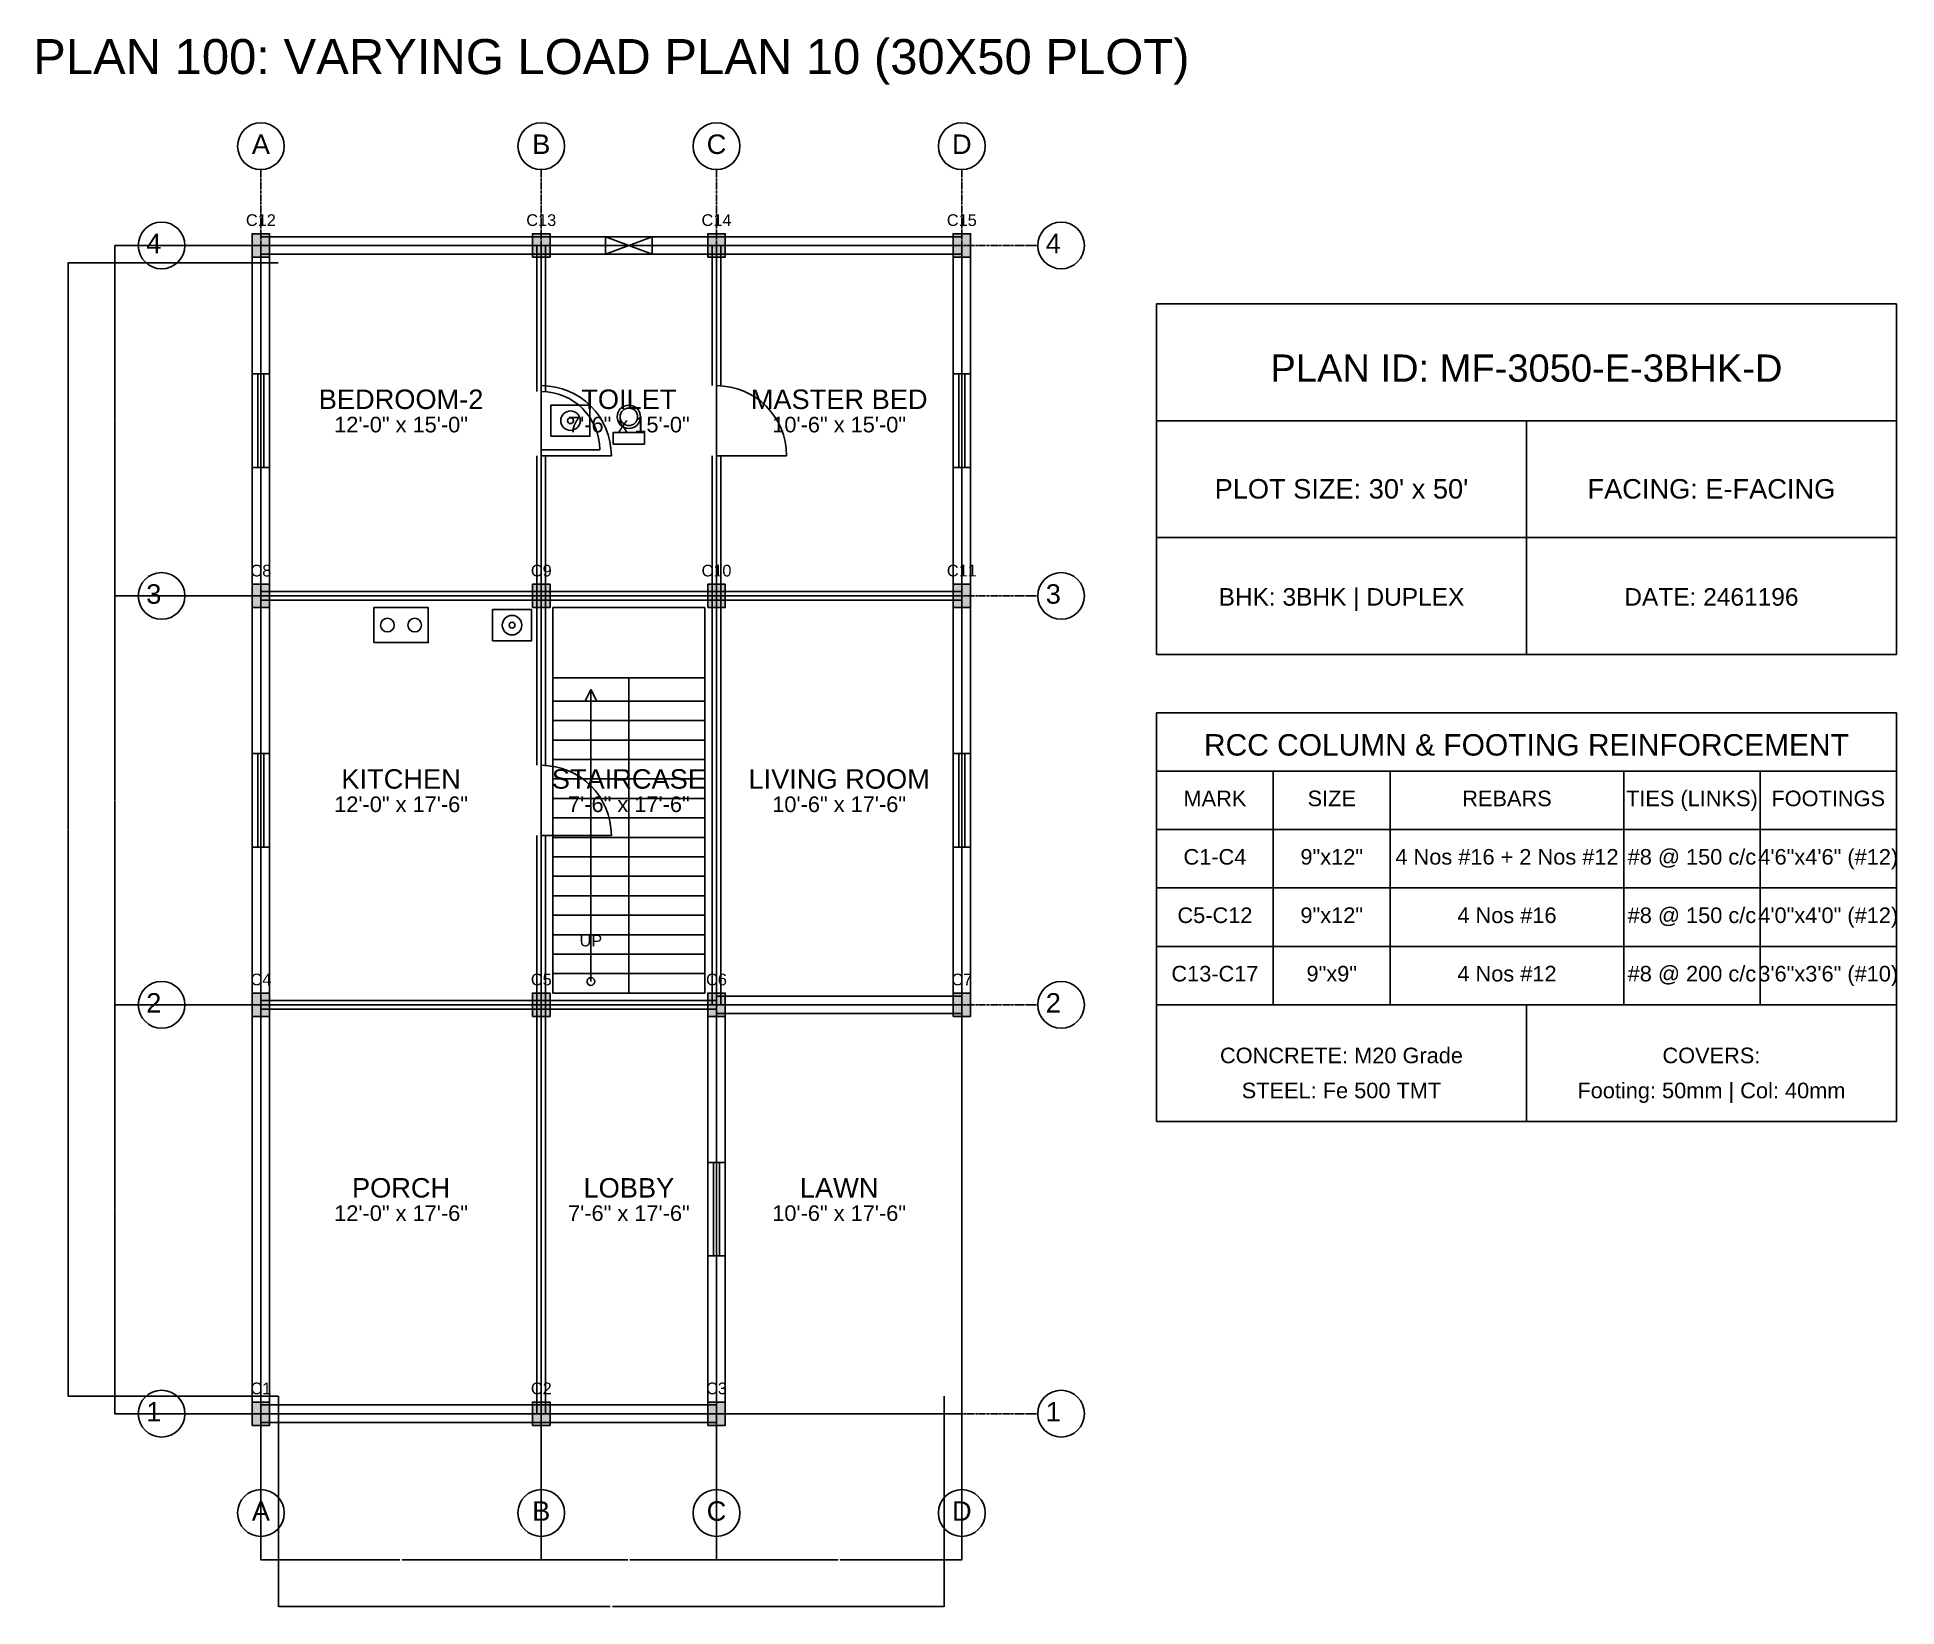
# Model space of a CAD drawing. Header units: inches. Extents: x -134 to 23580, y -99 to 23207.
# Drawn here: x 22385 to 23340, y 22401 to 23207 of the extents above; entities that cross this region are included whole.
import ezdxf
from ezdxf.enums import TextEntityAlignment as Align

# ---------------------------------------------------------------- set-up
doc = ezdxf.new("R2010")
doc.units = ezdxf.units.IN
doc.header["$MEASUREMENT"] = 0
doc.linetypes.add('CENTER', pattern=[2, 1.25, -0.25, 0.25, -0.25])
for name, color, linetype in [('A-COL-HATCH', 251, 'Continuous'), ('A-COLUMN', 1, 'Continuous'), ('A-DIM', 5, 'Continuous'), ('A-DOOR', 30, 'Continuous'), ('A-FIXTURE', 8, 'Continuous'), ('A-STAIR', 6, 'Continuous'), ('A-TEXT', 2, 'Continuous'), ('A-WALL-EXT', 7, 'Continuous'), ('A-WALL-INT', 9, 'Continuous'), ('A-WINDOW', 4, 'Continuous'), ('S-BEAM-FRAMING', 2, 'Continuous'), ('S-BUBBLE', 4, 'Continuous'), ('S-GRID-CENTER', 8, 'CENTER'), ('S-TABLE', 7, 'Continuous'), ('S-TEXT', 3, 'Continuous')]:
    doc.layers.add(name, color=color, linetype=linetype)
doc.styles.get("Standard").update_dxf_attribs({"font": 'arial.ttf'})
doc.dimstyles.get("Standard").update_dxf_attribs({"dimtxt": 0.18, "dimasz": 0.18, "dimexe": 0.18, "dimexo": 0.0625, "dimgap": 0.09, "dimtad": 0, "dimtih": 1, "dimtoh": 1, "dimdec": 4, "dimzin": 0, "dimdsep": 46, "dimtxsty": 'Standard', "dimcen": 0.09, "dimadec": 0, "dimazin": 0, "dimtfac": 1, "dimtdec": 4, "dimtofl": 0, "dimtmove": 0, "dimatfit": 3, "dimfxl": 1, "dimtolj": 1, "dimtzin": 0, "dimarcsym": 0})

msp = doc.modelspace()

# ---------------------------------------------------------------- texts
at = {"layer": 'A-TEXT'}
for s, height, p in [('PLAN 100: VARYING LOAD PLAN 10 (30X50 PLOT)', 18, (22680, 23188)), ('C12', 6, (22500, 23110)), ('C13', 6, (22644, 23110)), ('C14', 6, (22734, 23110)), ('C15', 6, (22860, 23110)), ('PLAN ID: MF-3050-E-3BHK-D', 14, (23150, 23030)), ('BEDROOM-2', 10, (22572, 23016)), ('TOILET', 10, (22689, 23016)), ('MASTER BED', 10, (22797, 23016)), ('12\'-0" x 15\'-0"', 8, (22572, 23004)), ('7\'-6" x 15\'-0"', 8, (22689, 23004)), ('10\'-6" x 15\'-0"', 8, (22797, 23004)), ("PLOT SIZE: 30' x 50'", 10, (23055, 22970)), ('FACING: E-FACING', 10, (23245, 22970)), ('C8', 6, (22500, 22930)), ('C9', 6, (22644, 22930)), ('C10', 6, (22734, 22930)), ('C11', 6, (22860, 22930)), ('BHK: 3BHK | DUPLEX', 9, (23055, 22915)), ('DATE: 2461196', 9, (23245, 22915)), ('KITCHEN', 10, (22572, 22821)), ('STAIRCASE', 10, (22689, 22821)), ('LIVING ROOM', 10, (22797, 22821)), ('12\'-0" x 17\'-6"', 8, (22572, 22809)), ('7\'-6" x 17\'-6"', 8, (22689, 22809)), ('10\'-6" x 17\'-6"', 8, (22797, 22809)), ('UP', 6, (22669.5, 22740)), ('C4', 6, (22500, 22720)), ('C5', 6, (22644, 22720)), ('C6', 6, (22734, 22720)), ('C7', 6, (22860, 22720)), ('PORCH', 10, (22572, 22611)), ('LOBBY', 10, (22689, 22611)), ('LAWN', 10, (22797, 22611)), ('12\'-0" x 17\'-6"', 8, (22572, 22599)), ('7\'-6" x 17\'-6"', 8, (22689, 22599)), ('10\'-6" x 17\'-6"', 8, (22797, 22599)), ('C1', 6, (22500, 22510)), ('C2', 6, (22644, 22510)), ('C3', 6, (22734, 22510))]:
    msp.add_text(s, height=height, dxfattribs=at).set_placement(p, align=Align.CENTER)
at = {"layer": 'S-TEXT'}
for s, height, p in [('A', 10, (22500, 23147)), ('B', 10, (22644, 23147)), ('C', 10, (22734, 23147)), ('D', 10, (22860, 23147)), ('4', 10, (22445, 23096)), ('4', 10, (22907, 23096)), ('3', 10, (22445, 22916)), ('3', 10, (22907, 22916)), ('RCC COLUMN & FOOTING REINFORCEMENT', 11, (23150, 22838)), ('MARK', 8, (22990, 22812)), ('SIZE', 8, (23050, 22812)), ('REBARS', 8, (23140, 22812)), ('TIES (LINKS)', 8, (23235, 22812)), ('FOOTINGS', 8, (23305, 22812)), ('C1-C4', 8, (22990, 22782)), ('9"x12"', 8, (23050, 22782)), ('4 Nos #16 + 2 Nos #12', 8, (23140, 22782)), ('#8 @ 150 c/c', 8, (23235, 22782)), ('4\'6"x4\'6" (#12)', 8, (23305, 22782)), ('C5-C12', 8, (22990, 22752)), ('9"x12"', 8, (23050, 22752)), ('4 Nos #16', 8, (23140, 22752)), ('#8 @ 150 c/c', 8, (23235, 22752)), ('4\'0"x4\'0" (#12)', 8, (23305, 22752)), ('C13-C17', 8, (22990, 22722)), ('9"x9"', 8, (23050, 22722)), ('4 Nos #12', 8, (23140, 22722)), ('#8 @ 200 c/c', 8, (23235, 22722)), ('3\'6"x3\'6" (#10)', 8, (23305, 22722)), ('2', 10, (22445, 22706)), ('2', 10, (22907, 22706)), ('CONCRETE: M20 Grade', 8, (23055, 22680)), ('COVERS:', 8, (23245, 22680)), ('STEEL: Fe 500 TMT', 8, (23055, 22662)), ('Footing: 50mm | Col: 40mm', 8, (23245, 22662)), ('1', 10, (22445, 22496)), ('1', 10, (22907, 22496)), ('A', 10, (22500, 22445)), ('B', 10, (22644, 22445)), ('C', 10, (22734, 22445)), ('D', 10, (22860, 22445))]:
    msp.add_text(s, height=height, dxfattribs=at).set_placement(p, align=Align.CENTER)

# ---------------------------------------------------------------- blocks, each defined once
blk = doc.blocks.new('*D852')
at = {"layer": 'A-DIM', "color": 0, "lineweight": -2, "transparency": 16777216}
for p, q in [((22500, 22508.94), (22500, 22424.82)), ((22644, 22508.94), (22644, 22424.82)), ((22500.18, 22425), (22571.41, 22425)), ((22643.82, 22425), (22572.59, 22425))]:
    blk.add_line(p, q, dxfattribs=at)
at = {"layer": 'A-DIM', "color": 0, "transparency": 16777216}
for points in [[(22500.18, 22425.03), (22500.18, 22424.97), (22500, 22425)], [(22643.82, 22425.03), (22643.82, 22424.97), (22644, 22425)]]:
    blk.add_solid(points, dxfattribs=at)
at = {"layer": 'Defpoints', "color": 0, "transparency": 16777216}
for p in [(22500, 22509), (22644, 22509), (22644, 22425)]:
    blk.add_point(p, dxfattribs=at)
at = {"layer": 'A-DIM', "color": 0, "transparency": 16777216, "insert": (22572, 22425), "char_height": 0.18, "attachment_point": 5}
blk.add_mtext('\\A1;144.0000', dxfattribs=at)
blk = doc.blocks.new('*D853')
at = {"layer": 'A-DIM', "color": 0, "lineweight": -2, "transparency": 16777216}
for p, q in [((22644, 22508.94), (22644, 22424.82)), ((22734, 22508.94), (22734, 22424.82)), ((22644.18, 22425), (22688.47, 22425)), ((22733.82, 22425), (22689.53, 22425))]:
    blk.add_line(p, q, dxfattribs=at)
at = {"layer": 'A-DIM', "color": 0, "transparency": 16777216}
for points in [[(22644.18, 22425.03), (22644.18, 22424.97), (22644, 22425)], [(22733.82, 22425.03), (22733.82, 22424.97), (22734, 22425)]]:
    blk.add_solid(points, dxfattribs=at)
at = {"layer": 'Defpoints', "color": 0, "transparency": 16777216}
for p in [(22644, 22509), (22734, 22509), (22734, 22425)]:
    blk.add_point(p, dxfattribs=at)
at = {"layer": 'A-DIM', "color": 0, "transparency": 16777216, "insert": (22689, 22425), "char_height": 0.18, "attachment_point": 5}
blk.add_mtext('\\A1;90.0000', dxfattribs=at)
blk = doc.blocks.new('*D854')
at = {"layer": 'A-DIM', "color": 0, "lineweight": -2, "transparency": 16777216}
for p, q in [((22734, 22508.94), (22734, 22424.82)), ((22860, 22508.94), (22860, 22424.82)), ((22734.18, 22425), (22796.41, 22425)), ((22859.82, 22425), (22797.59, 22425))]:
    blk.add_line(p, q, dxfattribs=at)
at = {"layer": 'A-DIM', "color": 0, "transparency": 16777216}
for points in [[(22734.18, 22425.03), (22734.18, 22424.97), (22734, 22425)], [(22859.82, 22425.03), (22859.82, 22424.97), (22860, 22425)]]:
    blk.add_solid(points, dxfattribs=at)
at = {"layer": 'Defpoints', "color": 0, "transparency": 16777216}
for p in [(22734, 22509), (22860, 22509), (22860, 22425)]:
    blk.add_point(p, dxfattribs=at)
at = {"layer": 'A-DIM', "color": 0, "transparency": 16777216, "insert": (22797, 22425), "char_height": 0.18, "attachment_point": 5}
blk.add_mtext('\\A1;126.0000', dxfattribs=at)
blk = doc.blocks.new('*D855')
at = {"layer": 'A-DIM', "color": 0, "lineweight": -2, "transparency": 16777216}
for p, q in [((22509, 22508.94), (22509, 22400.82)), ((22851, 22508.94), (22851, 22400.82)), ((22509.18, 22401), (22679.4, 22401)), ((22850.82, 22401), (22680.6, 22401))]:
    blk.add_line(p, q, dxfattribs=at)
at = {"layer": 'A-DIM', "color": 0, "transparency": 16777216}
for points in [[(22509.18, 22401.03), (22509.18, 22400.97), (22509, 22401)], [(22850.82, 22401.03), (22850.82, 22400.97), (22851, 22401)]]:
    blk.add_solid(points, dxfattribs=at)
at = {"layer": 'Defpoints', "color": 0, "transparency": 16777216}
for p in [(22509, 22509), (22851, 22509), (22851, 22401)]:
    blk.add_point(p, dxfattribs=at)
at = {"layer": 'A-DIM', "color": 0, "transparency": 16777216, "insert": (22680, 22401), "char_height": 0.18, "attachment_point": 5}
blk.add_mtext('\\A1;342.0000', dxfattribs=at)
blk = doc.blocks.new('*D856')
at = {"layer": 'A-DIM', "color": 0, "lineweight": -2, "transparency": 16777216}
for p, q in [((22508.94, 22710), (22424.82, 22710)), ((22425, 22709.82), (22425, 22605.18)), ((22425, 22500.18), (22425, 22604.82)), ((22508.94, 22500), (22424.82, 22500))]:
    blk.add_line(p, q, dxfattribs=at)
at = {"layer": 'A-DIM', "color": 0, "transparency": 16777216}
for points in [[(22424.97, 22709.82), (22425.03, 22709.82), (22425, 22710)], [(22424.97, 22500.18), (22425.03, 22500.18), (22425, 22500)]]:
    blk.add_solid(points, dxfattribs=at)
at = {"layer": 'Defpoints', "color": 0, "transparency": 16777216}
for p in [(22425, 22710), (22509, 22710), (22509, 22500)]:
    blk.add_point(p, dxfattribs=at)
at = {"layer": 'A-DIM', "color": 0, "transparency": 16777216, "insert": (22425, 22605), "char_height": 0.18, "attachment_point": 5}
blk.add_mtext('\\A1;210.0000', dxfattribs=at)
blk = doc.blocks.new('*D857')
at = {"layer": 'A-DIM', "color": 0, "lineweight": -2, "transparency": 16777216}
for p, q in [((22508.94, 22920), (22424.82, 22920)), ((22425, 22919.82), (22425, 22815.18)), ((22425, 22710.18), (22425, 22814.82)), ((22508.94, 22710), (22424.82, 22710))]:
    blk.add_line(p, q, dxfattribs=at)
at = {"layer": 'A-DIM', "color": 0, "transparency": 16777216}
for points in [[(22424.97, 22919.82), (22425.03, 22919.82), (22425, 22920)], [(22424.97, 22710.18), (22425.03, 22710.18), (22425, 22710)]]:
    blk.add_solid(points, dxfattribs=at)
at = {"layer": 'Defpoints', "color": 0, "transparency": 16777216}
for p in [(22425, 22920), (22509, 22920), (22509, 22710)]:
    blk.add_point(p, dxfattribs=at)
at = {"layer": 'A-DIM', "color": 0, "transparency": 16777216, "insert": (22425, 22815), "char_height": 0.18, "attachment_point": 5}
blk.add_mtext('\\A1;210.0000', dxfattribs=at)
blk = doc.blocks.new('*D858')
at = {"layer": 'A-DIM', "color": 0, "lineweight": -2, "transparency": 16777216}
for p, q in [((22508.94, 23100), (22424.82, 23100)), ((22425, 23099.82), (22425, 23010.18)), ((22425, 22920.18), (22425, 23009.82)), ((22508.94, 22920), (22424.82, 22920))]:
    blk.add_line(p, q, dxfattribs=at)
at = {"layer": 'A-DIM', "color": 0, "transparency": 16777216}
for points in [[(22424.97, 23099.82), (22425.03, 23099.82), (22425, 23100)], [(22424.97, 22920.18), (22425.03, 22920.18), (22425, 22920)]]:
    blk.add_solid(points, dxfattribs=at)
at = {"layer": 'Defpoints', "color": 0, "transparency": 16777216}
for p in [(22425, 23100), (22509, 23100), (22509, 22920)]:
    blk.add_point(p, dxfattribs=at)
at = {"layer": 'A-DIM', "color": 0, "transparency": 16777216, "insert": (22425, 23010), "char_height": 0.18, "attachment_point": 5}
blk.add_mtext('\\A1;180.0000', dxfattribs=at)
blk = doc.blocks.new('*D859')
at = {"layer": 'A-DIM', "color": 0, "lineweight": -2, "transparency": 16777216}
for p, q in [((22508.94, 23091), (22400.82, 23091)), ((22401, 23090.82), (22401, 22800.18)), ((22401, 22509.18), (22401, 22799.82)), ((22508.94, 22509), (22400.82, 22509))]:
    blk.add_line(p, q, dxfattribs=at)
at = {"layer": 'A-DIM', "color": 0, "transparency": 16777216}
for points in [[(22400.97, 23090.82), (22401.03, 23090.82), (22401, 23091)], [(22400.97, 22509.18), (22401.03, 22509.18), (22401, 22509)]]:
    blk.add_solid(points, dxfattribs=at)
at = {"layer": 'Defpoints', "color": 0, "transparency": 16777216}
for p in [(22401, 23091), (22509, 23091), (22509, 22509)]:
    blk.add_point(p, dxfattribs=at)
at = {"layer": 'A-DIM', "color": 0, "transparency": 16777216, "insert": (22401, 22800), "char_height": 0.18, "attachment_point": 5}
blk.add_mtext('\\A1;582.0000', dxfattribs=at)

# ---------------------------------------------------------------- dimensions: what is measured, and where the dimension line sits
at = {"layer": 'A-DIM'}
for base, p1, p2, picture, middle in [((22425, 23100), (22509, 22920), (22509, 23100), '*D858', (22425, 23010)), ((22401, 23091), (22509, 22509), (22509, 23091), '*D859', (22401, 22800)), ((22425, 22920), (22509, 22710), (22509, 22920), '*D857', (22425, 22815)), ((22425, 22710), (22509, 22500), (22509, 22710), '*D856', (22425, 22605))]:
    dim = msp.add_linear_dim(base=base, p1=p1, p2=p2, angle=90, dimstyle='Standard', dxfattribs=at)
    dim.commit()
    dim.dimension.update_dxf_attribs({"geometry": picture, "text_midpoint": middle})
for base, p1, p2, picture, middle in [((22644, 22425), (22500, 22509), (22644, 22509), '*D852', (22572, 22425)), ((22851, 22401), (22509, 22509), (22851, 22509), '*D855', (22680, 22401)), ((22734, 22425), (22644, 22509), (22734, 22509), '*D853', (22689, 22425)), ((22860, 22425), (22734, 22509), (22860, 22509), '*D854', (22797, 22425))]:
    dim = msp.add_linear_dim(base=base, p1=p1, p2=p2, dimstyle='Standard', dxfattribs=at)
    dim.commit()
    dim.dimension.update_dxf_attribs({"geometry": picture, "text_midpoint": middle})

# ---------------------------------------------------------------- linework, layer by layer
at = {"layer": 'A-COL-HATCH'}
for points in [[(22495.5, 23094), (22504.5, 23094), (22495.5, 23106), (22504.5, 23106)], [(22639.5, 23094), (22648.5, 23094), (22639.5, 23106), (22648.5, 23106)], [(22729.5, 23094), (22738.5, 23094), (22729.5, 23106), (22738.5, 23106)], [(22855.5, 23094), (22864.5, 23094), (22855.5, 23106), (22864.5, 23106)], [(22495.5, 22914), (22504.5, 22914), (22495.5, 22926), (22504.5, 22926)], [(22639.5, 22914), (22648.5, 22914), (22639.5, 22926), (22648.5, 22926)], [(22729.5, 22914), (22738.5, 22914), (22729.5, 22926), (22738.5, 22926)], [(22855.5, 22914), (22864.5, 22914), (22855.5, 22926), (22864.5, 22926)], [(22495.5, 22704), (22504.5, 22704), (22495.5, 22716), (22504.5, 22716)], [(22639.5, 22704), (22648.5, 22704), (22639.5, 22716), (22648.5, 22716)], [(22729.5, 22704), (22738.5, 22704), (22729.5, 22716), (22738.5, 22716)], [(22855.5, 22704), (22864.5, 22704), (22855.5, 22716), (22864.5, 22716)], [(22495.5, 22494), (22504.5, 22494), (22495.5, 22506), (22504.5, 22506)], [(22639.5, 22494), (22648.5, 22494), (22639.5, 22506), (22648.5, 22506)], [(22729.5, 22494), (22738.5, 22494), (22729.5, 22506), (22738.5, 22506)]]:
    msp.add_solid(points, dxfattribs=at)
at = {"layer": 'A-COLUMN'}
for points in [[(22495.5, 23094), (22504.5, 23094), (22504.5, 23106), (22495.5, 23106)], [(22639.5, 23094), (22648.5, 23094), (22648.5, 23106), (22639.5, 23106)], [(22729.5, 23094), (22738.5, 23094), (22738.5, 23106), (22729.5, 23106)], [(22855.5, 23094), (22864.5, 23094), (22864.5, 23106), (22855.5, 23106)], [(22495.5, 22914), (22504.5, 22914), (22504.5, 22926), (22495.5, 22926)], [(22639.5, 22914), (22648.5, 22914), (22648.5, 22926), (22639.5, 22926)], [(22729.5, 22914), (22738.5, 22914), (22738.5, 22926), (22729.5, 22926)], [(22855.5, 22914), (22864.5, 22914), (22864.5, 22926), (22855.5, 22926)], [(22495.5, 22704), (22504.5, 22704), (22504.5, 22716), (22495.5, 22716)], [(22639.5, 22704), (22648.5, 22704), (22648.5, 22716), (22639.5, 22716)], [(22729.5, 22704), (22738.5, 22704), (22738.5, 22716), (22729.5, 22716)], [(22855.5, 22704), (22864.5, 22704), (22864.5, 22716), (22855.5, 22716)], [(22495.5, 22494), (22504.5, 22494), (22504.5, 22506), (22495.5, 22506)], [(22639.5, 22494), (22648.5, 22494), (22648.5, 22506), (22639.5, 22506)], [(22729.5, 22494), (22738.5, 22494), (22738.5, 22506), (22729.5, 22506)]]:
    msp.add_lwpolyline(points, close=True, dxfattribs=at)
at = {"layer": 'A-DOOR'}
for p, q in [((22644, 22995), (22674, 22995)), ((22644, 22992), (22680, 22992)), ((22734, 22992), (22770, 22992)), ((22644, 22797), (22680, 22797))]:
    msp.add_line(p, q, dxfattribs=at)
for centre, radius in [((22644, 22992), 36), ((22734, 22992), 36), ((22644, 22995), 30), ((22644, 22797), 36)]:
    msp.add_arc(centre, radius, 0, 90, dxfattribs=at)
at = {"layer": 'A-FIXTURE'}
for points in [[(22649, 23002), (22669, 23002), (22669, 23018), (22649, 23018)], [(22681, 22998), (22697, 22998), (22697, 23004), (22681, 23004)], [(22558, 22896), (22586, 22896), (22586, 22914), (22558, 22914)], [(22619, 22897), (22639, 22897), (22639, 22913), (22619, 22913)]]:
    msp.add_lwpolyline(points, close=True, dxfattribs=at)
for centre, radius in [((22659, 23010), 5), ((22659, 23010), 1.5), ((22689, 23012), 6), ((22689, 23012), 4.5), ((22565, 22905), 3.5), ((22579, 22905), 3.5), ((22629, 22905), 5), ((22629, 22905), 1.5)]:
    msp.add_circle(centre, radius, dxfattribs=at)
at = {"layer": 'A-STAIR'}
for p, q in [((22650, 22878), (22728, 22878)), ((22689, 22716), (22689, 22878)), ((22650, 22866), (22689, 22866)), ((22669.5, 22872), (22666.5, 22866)), ((22669.5, 22722), (22669.5, 22872)), ((22669.5, 22872), (22672.5, 22866)), ((22689, 22866), (22728, 22866)), ((22650, 22856), (22689, 22856)), ((22689, 22856), (22728, 22856)), ((22650, 22846), (22689, 22846)), ((22689, 22846), (22728, 22846)), ((22650, 22836), (22689, 22836)), ((22689, 22836), (22728, 22836)), ((22650, 22826), (22689, 22826)), ((22689, 22826), (22728, 22826)), ((22650, 22816), (22689, 22816)), ((22689, 22816), (22728, 22816)), ((22650, 22806), (22689, 22806)), ((22689, 22806), (22728, 22806)), ((22650, 22796), (22689, 22796)), ((22689, 22796), (22728, 22796)), ((22650, 22786), (22689, 22786)), ((22689, 22786), (22728, 22786)), ((22650, 22776), (22689, 22776)), ((22689, 22776), (22728, 22776)), ((22650, 22766), (22689, 22766)), ((22689, 22766), (22728, 22766)), ((22650, 22756), (22689, 22756)), ((22689, 22756), (22728, 22756)), ((22650, 22746), (22689, 22746)), ((22689, 22746), (22728, 22746)), ((22650, 22736), (22689, 22736)), ((22689, 22736), (22728, 22736)), ((22650, 22726), (22689, 22726)), ((22689, 22726), (22728, 22726))]:
    msp.add_line(p, q, dxfattribs=at)
msp.add_lwpolyline([(22650, 22716), (22728, 22716), (22728, 22914), (22650, 22914)], close=True, dxfattribs=at)
msp.add_circle((22669.5, 22722), 2, dxfattribs=at)
at = {"layer": 'A-WALL-EXT'}
for p, q in [((22500, 23104.5), (22644, 23104.5)), ((22644, 23104.5), (22677, 23104.5)), ((22701, 23104.5), (22734, 23104.5)), ((22734, 23104.5), (22860, 23104.5)), ((22495.5, 23034), (22495.5, 23100)), ((22500, 23095.5), (22644, 23095.5)), ((22504.5, 23034), (22504.5, 23100)), ((22644, 23095.5), (22677, 23095.5)), ((22701, 23095.5), (22734, 23095.5)), ((22734, 23095.5), (22860, 23095.5)), ((22855.5, 23034), (22855.5, 23100)), ((22864.5, 23034), (22864.5, 23100)), ((22960, 23010), (23340, 23010)), ((23150, 22890), (23150, 23010)), ((22495.5, 22920), (22495.5, 22986)), ((22504.5, 22920), (22504.5, 22986)), ((22855.5, 22920), (22855.5, 22986)), ((22864.5, 22920), (22864.5, 22986)), ((22960, 22950), (23340, 22950)), ((22495.5, 22839), (22495.5, 22920)), ((22504.5, 22839), (22504.5, 22920)), ((22855.5, 22839), (22855.5, 22920)), ((22864.5, 22839), (22864.5, 22920)), ((22495.5, 22710), (22495.5, 22791)), ((22504.5, 22710), (22504.5, 22791)), ((22855.5, 22710), (22855.5, 22791)), ((22864.5, 22710), (22864.5, 22791)), ((22734, 22714.5), (22860, 22714.5)), ((22495.5, 22500), (22495.5, 22710)), ((22504.5, 22500), (22504.5, 22710)), ((22729.5, 22629), (22729.5, 22710)), ((22734, 22705.5), (22860, 22705.5)), ((22738.5, 22629), (22738.5, 22710)), ((22729.5, 22500), (22729.5, 22581)), ((22738.5, 22500), (22738.5, 22581)), ((22500, 22504.5), (22644, 22504.5)), ((22644, 22504.5), (22734, 22504.5)), ((22500, 22495.5), (22644, 22495.5)), ((22644, 22495.5), (22734, 22495.5))]:
    msp.add_line(p, q, dxfattribs=at)
msp.add_lwpolyline([(22960, 22890), (23340, 22890), (23340, 23070), (22960, 23070)], close=True, dxfattribs=at)
at = {"layer": 'A-WALL-INT'}
for p, q in [((22641.75, 23025), (22641.75, 23100)), ((22646.25, 23025), (22646.25, 23100)), ((22731.75, 23028), (22731.75, 23100)), ((22736.25, 23028), (22736.25, 23100)), ((22641.75, 22920), (22641.75, 22992)), ((22646.25, 22920), (22646.25, 22992)), ((22731.75, 22920), (22731.75, 22992)), ((22736.25, 22920), (22736.25, 22992)), ((22500, 22922.25), (22644, 22922.25)), ((22500, 22917.75), (22644, 22917.75)), ((22641.75, 22833), (22641.75, 22920)), ((22644, 22922.25), (22734, 22922.25)), ((22644, 22917.75), (22734, 22917.75)), ((22646.25, 22833), (22646.25, 22920)), ((22731.75, 22710), (22731.75, 22920)), ((22734, 22922.25), (22860, 22922.25)), ((22734, 22917.75), (22860, 22917.75)), ((22736.25, 22710), (22736.25, 22920)), ((22641.75, 22710), (22641.75, 22797)), ((22646.25, 22710), (22646.25, 22797)), ((22500, 22712.25), (22644, 22712.25)), ((22500, 22707.75), (22644, 22707.75)), ((22641.75, 22500), (22641.75, 22710)), ((22644, 22712.25), (22734, 22712.25)), ((22644, 22707.75), (22734, 22707.75)), ((22646.25, 22500), (22646.25, 22710))]:
    msp.add_line(p, q, dxfattribs=at)
at = {"layer": 'A-WINDOW'}
for p, q in [((22677, 23095.5), (22701, 23104.5)), ((22677, 23104.5), (22701, 23095.5)), ((22498.5, 22986), (22498.5, 23034)), ((22501.5, 22986), (22501.5, 23034)), ((22858.5, 22986), (22858.5, 23034)), ((22861.5, 22986), (22861.5, 23034)), ((22498.5, 22791), (22498.5, 22839)), ((22501.5, 22791), (22501.5, 22839)), ((22858.5, 22791), (22858.5, 22839)), ((22861.5, 22791), (22861.5, 22839)), ((22732.5, 22581), (22732.5, 22629)), ((22735.5, 22581), (22735.5, 22629))]:
    msp.add_line(p, q, dxfattribs=at)
for points in [[(22677, 23095.5), (22701, 23095.5), (22701, 23104.5), (22677, 23104.5)], [(22495.5, 22986), (22504.5, 22986), (22504.5, 23034), (22495.5, 23034)], [(22855.5, 22986), (22864.5, 22986), (22864.5, 23034), (22855.5, 23034)], [(22495.5, 22791), (22504.5, 22791), (22504.5, 22839), (22495.5, 22839)], [(22855.5, 22791), (22864.5, 22791), (22864.5, 22839), (22855.5, 22839)], [(22729.5, 22581), (22738.5, 22581), (22738.5, 22629), (22729.5, 22629)]]:
    msp.add_lwpolyline(points, close=True, dxfattribs=at)
at = {"layer": 'S-BEAM-FRAMING'}
for p, q in [((22500, 22500), (22500, 23100)), ((22500, 23100), (22860, 23100)), ((22644, 22500), (22644, 23100)), ((22734, 22500), (22734, 23100)), ((22860, 22500), (22860, 23100)), ((22500, 22920), (22860, 22920)), ((22500, 22710), (22860, 22710)), ((22500, 22500), (22860, 22500))]:
    msp.add_line(p, q, dxfattribs=at)
at = {"layer": 'S-BUBBLE'}
for centre in [(22500, 23151), (22644, 23151), (22734, 23151), (22860, 23151), (22449, 23100), (22911, 23100), (22449, 22920), (22911, 22920), (22449, 22710), (22911, 22710), (22449, 22500), (22911, 22500), (22500, 22449), (22644, 22449), (22734, 22449), (22860, 22449)]:
    msp.add_circle(centre, 12, dxfattribs=at)
at = {"layer": 'S-GRID-CENTER'}
for p, q in [((22500, 22461), (22500, 23139)), ((22644, 22461), (22644, 23139)), ((22734, 22461), (22734, 23139)), ((22860, 22461), (22860, 23139)), ((22461, 23100), (22899, 23100)), ((22461, 22920), (22899, 22920)), ((22461, 22710), (22899, 22710)), ((22461, 22500), (22899, 22500))]:
    msp.add_line(p, q, dxfattribs=at)
at = {"layer": 'S-TABLE'}
for points in [[(22960, 22830), (23340, 22830), (23340, 22860), (22960, 22860)], [(22960, 22800), (23020, 22800), (23020, 22830), (22960, 22830)], [(23020, 22800), (23080, 22800), (23080, 22830), (23020, 22830)], [(23080, 22800), (23200, 22800), (23200, 22830), (23080, 22830)], [(23200, 22800), (23270, 22800), (23270, 22830), (23200, 22830)], [(23270, 22800), (23340, 22800), (23340, 22830), (23270, 22830)], [(22960, 22770), (23020, 22770), (23020, 22800), (22960, 22800)], [(23020, 22770), (23080, 22770), (23080, 22800), (23020, 22800)], [(23080, 22770), (23200, 22770), (23200, 22800), (23080, 22800)], [(23200, 22770), (23270, 22770), (23270, 22800), (23200, 22800)], [(23270, 22770), (23340, 22770), (23340, 22800), (23270, 22800)], [(22960, 22740), (23020, 22740), (23020, 22770), (22960, 22770)], [(23020, 22740), (23080, 22740), (23080, 22770), (23020, 22770)], [(23080, 22740), (23200, 22740), (23200, 22770), (23080, 22770)], [(23200, 22740), (23270, 22740), (23270, 22770), (23200, 22770)], [(23270, 22740), (23340, 22740), (23340, 22770), (23270, 22770)], [(22960, 22710), (23020, 22710), (23020, 22740), (22960, 22740)], [(23020, 22710), (23080, 22710), (23080, 22740), (23020, 22740)], [(23080, 22710), (23200, 22710), (23200, 22740), (23080, 22740)], [(23200, 22710), (23270, 22710), (23270, 22740), (23200, 22740)], [(23270, 22710), (23340, 22710), (23340, 22740), (23270, 22740)], [(22960, 22650), (23150, 22650), (23150, 22710), (22960, 22710)], [(23150, 22650), (23340, 22650), (23340, 22710), (23150, 22710)]]:
    msp.add_lwpolyline(points, close=True, dxfattribs=at)

msp.set_redraw_order([(e.dxf.handle, doc.entitydb.next_handle()) for e in msp.query("TEXT MTEXT ATTDEF DIMENSION ARC_DIMENSION")])  # texts and dimensions are drawn at this point

doc.saveas('drawing.dxf')
